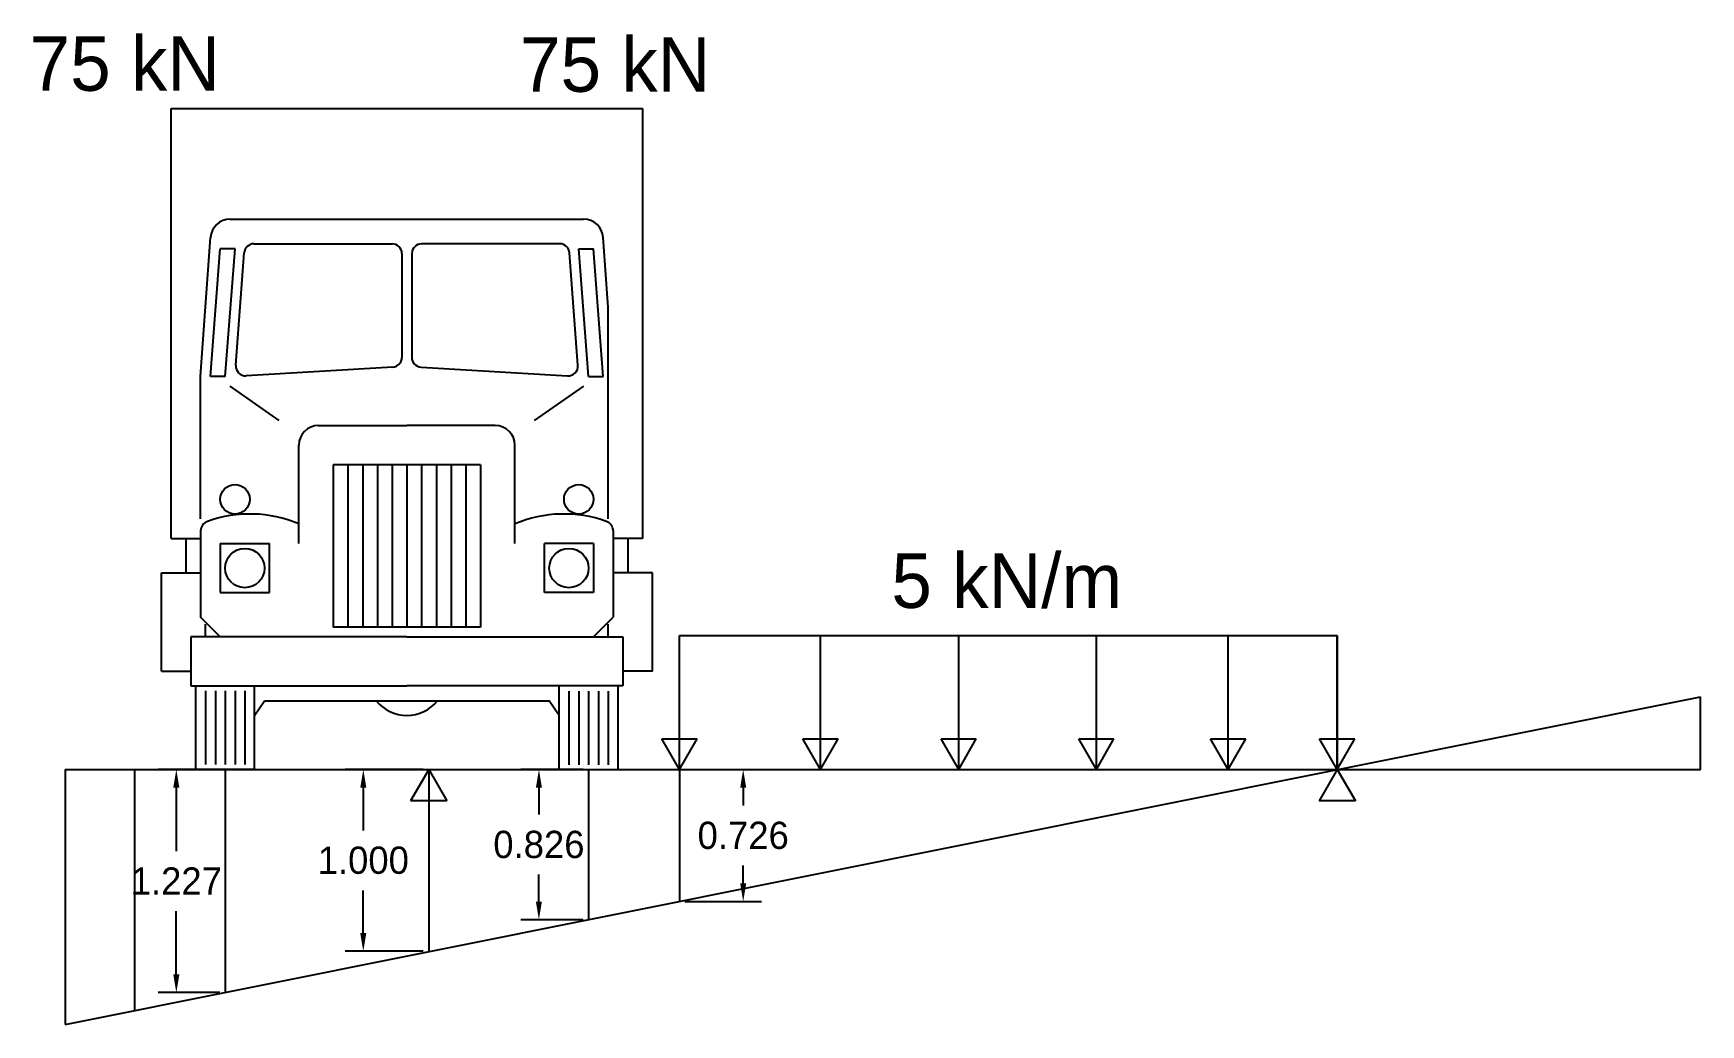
# Model space of a CAD drawing. Header units: metres. Extents: x 248.2 to 317, y 135.1 to 155.7.
# Drawn here: x 301.3 to 310.48, y 140.99 to 146.45 of the extents above; entities that cross this region are included whole.
import ezdxf

# ---------------------------------------------------------------- set-up
doc = ezdxf.new("R2010")
doc.units = ezdxf.units.M
doc.header["$LTSCALE"] = 0.001
for name, color, linetype in [('carro', 9, 'Continuous'), ('COTAS', 30, 'Continuous'), ('LI', 1, 'Continuous')]:
    doc.layers.add(name, color=color, linetype=linetype)
doc.dimstyles.new('Annotative', dxfattribs={"dimtxt": 0.15, "dimasz": 0.1, "dimexe": 0.1, "dimexo": 0.03, "dimgap": 0.09, "dimtad": 0, "dimtih": 1, "dimtoh": 1, "dimdec": 3, "dimzin": 0, "dimdsep": 46, "dimtxsty": 'Standard', "dimcen": 0.09, "dimadec": 0, "dimazin": 0, "dimtfac": 1, "dimtdec": 3, "dimtofl": 0, "dimtmove": 0, "dimatfit": 3, "dimfxl": 1, "dimtolj": 1, "dimtzin": 0, "dimarcsym": 1})

msp = doc.modelspace()

# ---------------------------------------------------------------- texts
at = {"char_height": 0.3, "attachment_point": 1}
for s, insert in [('75 kN', (301.2844, 146.43)), ('75 kN', (303.9832, 146.4245)), ('5 kN/m', (306.0269, 143.5855))]:
    msp.add_mtext_dynamic_manual_height_columns(s, width=2.65865, gutter_width=2.0373, heights=[0], dxfattribs=dict(at, insert=insert))

# ---------------------------------------------------------------- blocks, each defined once
blk = doc.blocks.new('*D42')
at = {"layer": 'COTAS', "color": 0, "lineweight": -2, "ltscale": 80, "transparency": 16777216}
for p, q in [((302.3308, 142.3968), (301.9918, 142.3968)), ((302.0918, 142.2968), (302.0918, 141.9483)), ((302.0918, 141.2697), (302.0918, 141.6183)), ((302.3308, 141.1697), (301.9918, 141.1697))]:
    blk.add_line(p, q, dxfattribs=at)
at = {"layer": 'COTAS', "color": 0, "ltscale": 80, "transparency": 16777216}
for points in [[(302.0751, 142.2968), (302.1085, 142.2968), (302.0918, 142.3968)], [(302.0751, 141.2697), (302.1085, 141.2697), (302.0918, 141.1697)]]:
    blk.add_solid(points, dxfattribs=at)
at = {"layer": 'Defpoints', "color": 0, "ltscale": 80, "transparency": 16777216}
for p in [(302.3608, 142.3968), (302.0918, 141.1697), (302.3608, 141.1697)]:
    blk.add_point(p, dxfattribs=at)
at = {"layer": 'COTAS', "color": 0, "ltscale": 80, "transparency": 16777216, "insert": (302.0918, 141.7833), "char_height": 0.15, "attachment_point": 5}
blk.add_mtext('\\A1;1.227', dxfattribs=at)
blk = doc.blocks.new('*D43')
at = {"layer": 'COTAS', "color": 0, "lineweight": -2, "ltscale": 80, "transparency": 16777216}
for p, q in [((304.3308, 142.3968), (303.9872, 142.3968)), ((304.0872, 142.2968), (304.0872, 142.1486)), ((304.0872, 141.6705), (304.0872, 141.8186)), ((304.3308, 141.5705), (303.9872, 141.5705))]:
    blk.add_line(p, q, dxfattribs=at)
at = {"layer": 'COTAS', "color": 0, "ltscale": 80, "transparency": 16777216}
for points in [[(304.0706, 142.2968), (304.1039, 142.2968), (304.0872, 142.3968)], [(304.0706, 141.6705), (304.1039, 141.6705), (304.0872, 141.5705)]]:
    blk.add_solid(points, dxfattribs=at)
at = {"layer": 'Defpoints', "color": 0, "ltscale": 80, "transparency": 16777216}
for p in [(304.3608, 142.3968), (304.0872, 141.5705), (304.3608, 141.5705)]:
    blk.add_point(p, dxfattribs=at)
at = {"layer": 'COTAS', "color": 0, "ltscale": 80, "transparency": 16777216, "insert": (304.0872, 141.9836), "char_height": 0.15, "attachment_point": 5}
blk.add_mtext('\\A1;0.826', dxfattribs=at)
blk = doc.blocks.new('*D44')
at = {"layer": 'COTAS', "color": 0, "lineweight": -2, "ltscale": 80, "transparency": 16777216}
for p, q in [((303.4508, 142.3968), (303.0208, 142.3968)), ((303.1208, 142.2968), (303.1208, 142.0618)), ((303.1208, 141.4968), (303.1208, 141.7318)), ((303.4508, 141.3968), (303.0208, 141.3968))]:
    blk.add_line(p, q, dxfattribs=at)
at = {"layer": 'COTAS', "color": 0, "ltscale": 80, "transparency": 16777216}
for points in [[(303.1041, 142.2968), (303.1374, 142.2968), (303.1208, 142.3968)], [(303.1041, 141.4968), (303.1374, 141.4968), (303.1208, 141.3968)]]:
    blk.add_solid(points, dxfattribs=at)
at = {"layer": 'Defpoints', "color": 0, "ltscale": 80, "transparency": 16777216}
for p in [(303.4808, 142.3968), (303.1208, 141.3968), (303.4808, 141.3968)]:
    blk.add_point(p, dxfattribs=at)
at = {"layer": 'COTAS', "color": 0, "ltscale": 80, "transparency": 16777216, "insert": (303.1208, 141.8968), "char_height": 0.15, "attachment_point": 5}
blk.add_mtext('\\A1;1.000', dxfattribs=at)
blk = doc.blocks.new('*D45')
at = {"layer": 'COTAS', "color": 0, "lineweight": -2, "ltscale": 80, "transparency": 16777216}
for p, q in [((304.8908, 142.3968), (305.3116, 142.3968)), ((305.2116, 142.2968), (305.2116, 142.1987)), ((305.2116, 141.7707), (305.2116, 141.8687)), ((304.8908, 141.6707), (305.3116, 141.6707))]:
    blk.add_line(p, q, dxfattribs=at)
at = {"layer": 'COTAS', "color": 0, "ltscale": 80, "transparency": 16777216}
for points in [[(305.195, 142.2968), (305.2283, 142.2968), (305.2116, 142.3968)], [(305.195, 141.7707), (305.2283, 141.7707), (305.2116, 141.6707)]]:
    blk.add_solid(points, dxfattribs=at)
at = {"layer": 'Defpoints', "color": 0, "ltscale": 80, "transparency": 16777216}
for p in [(304.8608, 142.3968), (304.8608, 141.6707), (305.2116, 141.6707)]:
    blk.add_point(p, dxfattribs=at)
at = {"layer": 'COTAS', "color": 0, "ltscale": 80, "transparency": 16777216, "insert": (305.2116, 142.0337), "char_height": 0.15, "attachment_point": 5}
blk.add_mtext('\\A1;0.726', dxfattribs=at)

# ---------------------------------------------------------------- dimensions: what is measured, and where the dimension line sits
at = {"layer": 'COTAS', "ltscale": 80}
for base, p1, p2, picture, middle in [((302.0918, 141.1697), (302.3608, 142.3968), (302.3608, 141.1697), '*D42', (302.0918, 141.7833)), ((303.1208, 141.3968), (303.4808, 142.3968), (303.4808, 141.3968), '*D44', (303.1208, 141.8968)), ((304.0872, 141.5705), (304.3608, 142.3968), (304.3608, 141.5705), '*D43', (304.0872, 141.9836)), ((305.2116, 141.6707), (304.8608, 142.3968), (304.8608, 141.6707), '*D45', (305.2116, 142.0337))]:
    dim = msp.add_linear_dim(base=base, p1=p1, p2=p2, angle=90, dimstyle='Annotative', dxfattribs=at)
    dim.commit()
    dim.dimension.update_dxf_attribs({"geometry": picture, "text_midpoint": middle})

# ---------------------------------------------------------------- linework, layer by layer
at = {"ltscale": 80}
for p, q in [((304.8608, 143.1346), (308.4808, 143.1346)), ((304.8608, 142.3968), (304.8608, 143.1346)), ((305.6367, 142.3968), (305.6367, 143.1346)), ((306.3974, 142.3968), (306.3974, 143.1346)), ((307.155, 142.3968), (307.155, 143.1346)), ((307.8806, 142.3968), (307.8806, 143.1346)), ((308.4808, 142.3968), (308.4808, 143.1346)), ((304.8608, 142.3968), (304.7639, 142.5646)), ((304.7639, 142.5646), (304.9577, 142.5646)), ((304.8608, 142.3968), (304.9577, 142.5646)), ((305.6367, 142.3968), (305.5398, 142.5646)), ((305.5398, 142.5646), (305.7336, 142.5646)), ((305.6367, 142.3968), (305.7336, 142.5646)), ((306.3974, 142.3968), (306.3005, 142.5646)), ((306.3005, 142.5646), (306.4943, 142.5646)), ((306.3974, 142.3968), (306.4943, 142.5646)), ((307.155, 142.3968), (307.0581, 142.5646)), ((307.0581, 142.5646), (307.2519, 142.5646)), ((307.155, 142.3968), (307.2519, 142.5646)), ((307.8806, 142.3968), (307.7837, 142.5646)), ((307.7837, 142.5646), (307.9775, 142.5646)), ((307.8806, 142.3968), (307.9775, 142.5646)), ((308.4808, 142.3968), (308.3839, 142.5646)), ((308.3839, 142.5646), (308.5777, 142.5646)), ((308.4808, 142.3968), (308.5777, 142.5646))]:
    msp.add_line(p, q, dxfattribs=at)
at = {"layer": 'carro'}
for p, q in [((302.0635, 146.0322), (304.6579, 146.0322)), ((302.0635, 143.667), (302.0635, 146.0322)), ((304.6579, 146.0322), (304.6579, 143.667)), ((302.3879, 145.4236), (304.3334, 145.4236)), ((302.2256, 144.5607), (302.2801, 145.3232)), ((302.2797, 144.5588), (302.3337, 145.2614)), ((302.4148, 145.2614), (302.3337, 145.2614)), ((302.3608, 144.5588), (302.4148, 145.2614)), ((302.5191, 145.2885), (303.2796, 145.2885)), ((304.2023, 145.2885), (303.4418, 145.2885)), ((304.3065, 145.2614), (304.3876, 145.2614)), ((304.3606, 144.5588), (304.3065, 145.2614)), ((304.4417, 144.5588), (304.3876, 145.2614)), ((304.4687, 144.9391), (304.4413, 145.3232)), ((302.4194, 144.6204), (302.4652, 145.2384)), ((303.3337, 145.2344), (303.3337, 144.6638)), ((303.3877, 145.2344), (303.3877, 144.6638)), ((304.302, 144.6204), (304.2562, 145.2384)), ((304.4687, 143.7751), (304.4687, 144.9391)), ((302.2256, 143.7751), (302.2256, 144.5607)), ((302.3608, 144.5588), (302.2797, 144.5588)), ((303.2828, 144.6099), (302.4764, 144.5624)), ((303.4386, 144.6099), (304.2449, 144.5624)), ((304.3606, 144.5588), (304.4417, 144.5588)), ((302.658, 144.3156), (302.3878, 144.5047)), ((304.0633, 144.3156), (304.3336, 144.5047)), ((302.8742, 144.2885), (303.3607, 144.2885)), ((303.8471, 144.2885), (303.3607, 144.2885)), ((302.7661, 143.64), (302.7661, 144.1804)), ((303.9552, 143.64), (303.9552, 144.1804)), ((303.766, 144.0723), (302.9553, 144.0723)), ((302.9553, 144.0723), (302.9553, 143.1805)), ((303.0364, 144.0723), (303.0364, 143.1805)), ((303.1175, 144.0723), (303.1175, 143.1805)), ((303.1985, 144.0723), (303.1985, 143.1805)), ((303.2796, 144.0723), (303.2796, 143.1805)), ((303.3607, 144.0723), (303.3607, 143.1805)), ((303.4418, 144.0723), (303.4418, 143.1805)), ((303.5228, 144.0723), (303.5228, 143.1805)), ((303.6039, 144.0723), (303.6039, 143.1805)), ((303.685, 144.0723), (303.685, 143.1805)), ((303.766, 144.0723), (303.766, 143.1805)), ((302.2256, 143.7097), (302.2256, 143.2346)), ((304.4957, 143.7097), (304.4957, 143.2346)), ((302.0635, 143.667), (302.2256, 143.667)), ((302.1446, 143.667), (302.1446, 143.4778)), ((302.3337, 143.64), (302.604, 143.64)), ((302.3337, 143.64), (302.3337, 143.3697)), ((302.604, 143.3697), (302.604, 143.64)), ((304.1174, 143.3697), (304.1174, 143.64)), ((304.3876, 143.64), (304.1174, 143.64)), ((304.3876, 143.64), (304.3876, 143.3697)), ((304.6579, 143.667), (304.4957, 143.667)), ((304.5768, 143.667), (304.5768, 143.4778)), ((302.0094, 143.4778), (302.2256, 143.4778)), ((302.0094, 142.9373), (302.0094, 143.4778)), ((304.7119, 143.4778), (304.4957, 143.4778)), ((304.7119, 142.9373), (304.7119, 143.4778)), ((302.3337, 143.3697), (302.604, 143.3697)), ((304.3876, 143.3697), (304.1174, 143.3697)), ((302.3337, 143.1265), (302.2256, 143.2346)), ((304.3876, 143.1265), (304.4957, 143.2346)), ((302.2527, 143.1265), (302.2527, 143.1957)), ((303.766, 143.1805), (302.9553, 143.1805)), ((304.4687, 143.1265), (304.4687, 143.1957)), ((303.3607, 143.1265), (302.1716, 143.1265)), ((302.1716, 143.1265), (302.1716, 142.8562)), ((303.3607, 143.1265), (304.5498, 143.1265)), ((304.5498, 143.1265), (304.5498, 142.8562)), ((302.0094, 142.9373), (302.1716, 142.9373)), ((304.7119, 142.9373), (304.5498, 142.9373)), ((304.6579, 142.9373), (304.5498, 142.9373)), ((302.1716, 142.8562), (303.3607, 142.8562)), ((302.1982, 142.8562), (302.1982, 142.3968)), ((302.2527, 142.8292), (302.2527, 142.4238)), ((302.3067, 142.8292), (302.3067, 142.4238)), ((302.3608, 142.8292), (302.3608, 142.4238)), ((302.4148, 142.8292), (302.4148, 142.4238)), ((302.4689, 142.8292), (302.4689, 142.4238)), ((302.5229, 142.3968), (302.5229, 142.8562)), ((304.5498, 142.8562), (303.3607, 142.8562)), ((304.2519, 142.8283), (304.2519, 142.423)), ((304.3063, 142.8283), (304.3063, 142.423)), ((304.3608, 142.8283), (304.3608, 142.423)), ((304.4148, 142.8283), (304.4148, 142.423)), ((304.4689, 142.8283), (304.4689, 142.423)), ((302.5229, 142.6941), (302.577, 142.7752)), ((302.577, 142.7752), (304.1444, 142.7752)), ((304.1984, 142.6941), (304.1444, 142.7752))]:
    msp.add_line(p, q, dxfattribs=at)
at = {"layer": 'carro', "ltscale": 80}
for p, q in [((304.1984, 142.3968), (304.1984, 142.8562)), ((304.5231, 142.3968), (304.5231, 142.8562)), ((302.5229, 142.3968), (302.1982, 142.3968)), ((302.2527, 142.3968), (302.5229, 142.3968)), ((304.1984, 142.3968), (304.5231, 142.3968))]:
    msp.add_line(p, q, dxfattribs=at)
at = {"layer": 'carro'}
for centre, radius in [((302.4148, 143.8832), 0.0811), ((304.3065, 143.8832), 0.0811), ((302.4689, 143.5048), 0.1081), ((304.2525, 143.5048), 0.1081)]:
    msp.add_circle(centre, radius, dxfattribs=at)
for centre, radius, start, end in [((302.3879, 145.3155), 0.1081, 90, 175.91438), ((304.3334, 145.3155), 0.1081, 4.08562, 90), ((302.5191, 145.2344), 0.054, 90, 175.76361), ((303.2796, 145.2344), 0.054, 0, 90), ((303.4418, 145.2344), 0.054, 90, 180), ((304.2023, 145.2344), 0.054, 4.23639, 90), ((302.4733, 144.6164), 0.054, 175.76361, 273.36646), ((303.2796, 144.6638), 0.054, 273.36646, 0), ((303.4418, 144.6638), 0.054, 180, 266.63354), ((304.2481, 144.6164), 0.054, 266.63354, 4.23639), ((302.8742, 144.1804), 0.1081, 90, 180), ((303.8471, 144.1804), 0.1081, 0, 90), ((302.4978, 143.1109), 0.6914, 67.16365, 109.85324), ((304.2235, 143.1109), 0.6914, 70.14676, 112.83635), ((302.2797, 143.7097), 0.054, 107.96949, 180), ((304.4417, 143.7097), 0.054, 0, 72.03051), ((303.3607, 142.9103), 0.2162, 218.68219, 321.31781)]:
    msp.add_arc(centre, radius, start, end, dxfattribs=at)
at = {"layer": 'LI', "ltscale": 80}
for p, q in [((304.8608, 142.3968), (304.8608, 143.1346)), ((308.4808, 143.1346), (308.4808, 142.3968)), ((301.4808, 140.9934), (310.4808, 142.7968)), ((310.4808, 142.3968), (310.4808, 142.7968)), ((301.4808, 142.3968), (303.4808, 142.3968)), ((301.4808, 142.3968), (302.3608, 142.3968)), ((301.4808, 142.3968), (301.4808, 140.9934)), ((301.4808, 142.3968), (301.8608, 142.3968)), ((301.8608, 142.3968), (301.8608, 141.0695)), ((302.3608, 142.3968), (304.3608, 142.3968)), ((302.3608, 142.3968), (302.3608, 141.1697)), ((303.4808, 142.3968), (303.3808, 142.2236)), ((303.4808, 142.3968), (308.4808, 142.3968)), ((303.4808, 142.3968), (303.5808, 142.2236)), ((303.4808, 142.3968), (303.4808, 141.3968)), ((304.3608, 142.3968), (304.8608, 142.3968)), ((304.3608, 142.3968), (304.3608, 141.5705)), ((304.8608, 142.3968), (304.8608, 141.6707)), ((308.4808, 142.3968), (308.3808, 142.2236)), ((308.4808, 142.3968), (310.4808, 142.3968)), ((308.4808, 142.3968), (308.5808, 142.2236)), ((303.5808, 142.2236), (303.3808, 142.2236)), ((308.5808, 142.2236), (308.3808, 142.2236))]:
    msp.add_line(p, q, dxfattribs=at)

msp.set_redraw_order([(e.dxf.handle, doc.entitydb.next_handle()) for e in msp.query("TEXT MTEXT ATTDEF DIMENSION ARC_DIMENSION")])  # texts and dimensions are drawn at this point

doc.saveas('drawing.dxf')
